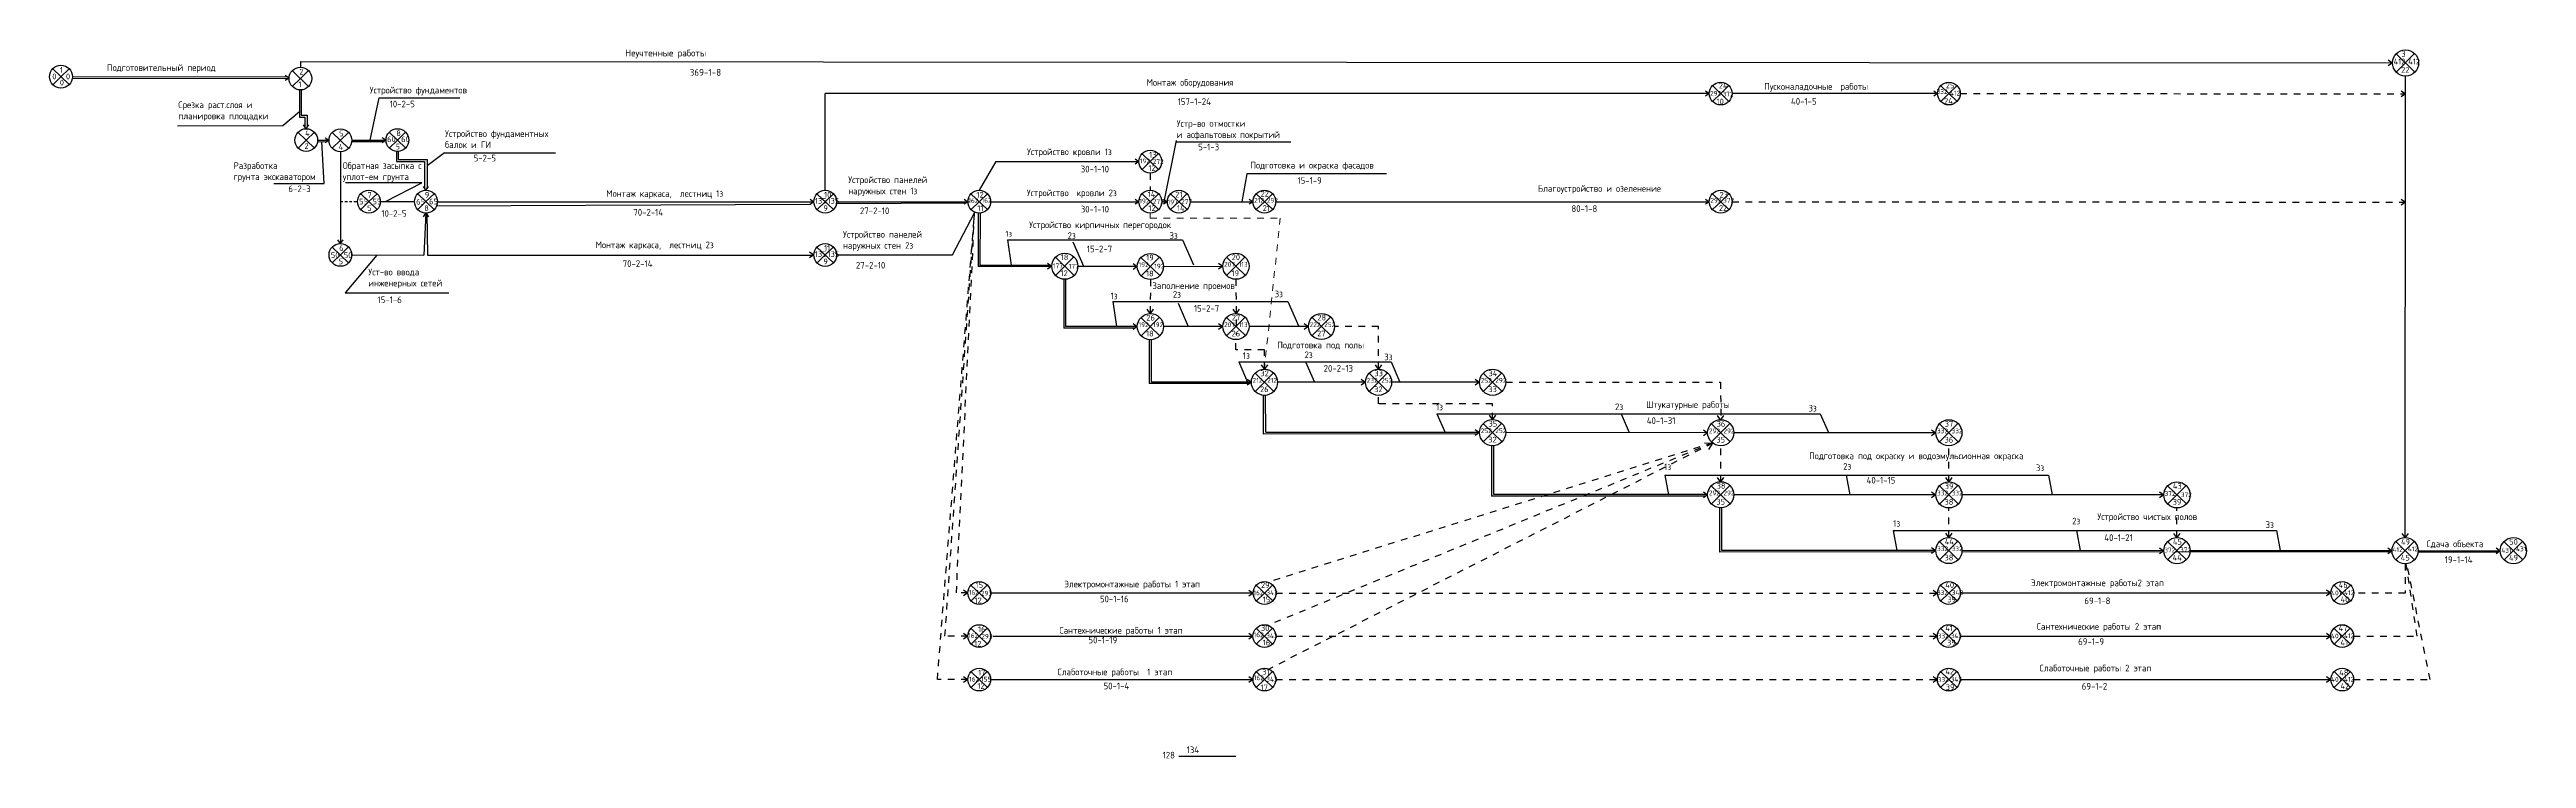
# Model space of a CAD drawing. Header units: millimetres. Extents: x -782 to 10910, y 3841 to 9763.
# Drawn here: x 1962 to 2704, y 4672 to 4885 of the extents above; entities that cross this region are included whole.
import ezdxf

# ---------------------------------------------------------------- set-up
doc = ezdxf.new("R2010")
doc.units = ezdxf.units.MM
doc.linetypes.add('JIS_02_0.7', pattern=[1.35, 0.75, -0.6])
doc.linetypes.add('KL', pattern=[4, 2, -2])
doc.layers.add('A0-08', color=101, linetype='Continuous')
doc.styles.add('GOST-2.304_Type-B', font='GOST_Common.ttf')

msp = doc.modelspace()

# ---------------------------------------------------------------- linework, layer by layer
at = {"lineweight": 25}
for p, q in [((2668.121025, 4738.282199), (2668.220336, 4876.71341)), ((2194.399223, 4842.456709), (2194.407931, 4871.470255)), ((2295.990225, 4839.036764), (2299.770033, 4857.340989)), ((2299.542302, 4857.030891), (2334.012282, 4857.030891)), ((2049.051556, 4854.013041), (2049.051556, 4826.486091)), ((2080.213601, 4853.728344), (2075.021527, 4849.793758)), ((2245.567081, 4851.053844), (2240.568482, 4842.456709)), ((2073.489922, 4844.701314), (2050.616148, 4844.701314)), ((2062.578729, 4839.040852), (2073.489922, 4844.701314)), ((2061.021364, 4839.041253), (2071.281199, 4839.038613)), ((2074.701144, 4835.618668), (2074.018473, 4822.997604)), ((2074.972226, 4835.629428), (2075.195064, 4823.024636)), ((2232.523066, 4823.052638), (2239.203513, 4835.661187)), ((2243.988427, 4839.036764), (2288.446149, 4839.036764)), ((2295.286039, 4839.036764), (2296.996794, 4839.036764)), ((2303.837466, 4839.036764), (2322.681003, 4839.036764)), ((2329.520894, 4839.036764), (2459.478279, 4839.036764)), ((2060.018763, 4823.042138), (2050.443513, 4811.649254)), ((2075.195064, 4823.025964), (2190.979549, 4823.009542)), ((2197.819168, 4823.052638), (2232.523066, 4823.052638)), ((2050.443513, 4811.649254), (2081.516959, 4811.649254)), ((2292.219536, 4784.934731), (2292.189493, 4797.660423)), ((2313.630109, 4801.584493), (2295.823002, 4801.570569)), ((2339.279168, 4801.600944), (2321.473119, 4801.587454)), ((2356.378854, 4784.88388), (2330.022408, 4784.876238)), ((2390.570467, 4784.876526), (2364.221859, 4784.876569)), ((2326.462275, 4769.914469), (2326.432207, 4780.969497)), ((2458.977204, 4769.73184), (2398.42131, 4769.771003)), ((2527.376125, 4769.719945), (2466.820211, 4769.736222)), ((2394.860183, 4751.186217), (2394.83058, 4765.864434)), ((2463.258405, 4734.451811), (2463.228954, 4747.226403)), ((2527.375578, 4751.093809), (2466.819683, 4751.132972)), ((2595.774498, 4751.081914), (2535.218585, 4751.098191)), ((2595.773951, 4734.359403), (2535.218057, 4734.398566)), ((2664.172872, 4734.347508), (2603.616958, 4734.363785)), ((2671.997204, 4733.978713), (2696.091658, 4733.978713)), ((2672.015861, 4734.360784), (2696.621786, 4734.360784)), ((2534.717564, 4721.684144), (2645.830503, 4721.684144)), ((2534.685074, 4708.741595), (2645.798013, 4708.741595)), ((2534.702777, 4695.724544), (2645.815715, 4695.724544))]:
    msp.add_line(p, q, dxfattribs=at)
at = {"linetype": 'Continuous'}
for p, q in [((2036.833621, 4864.385363), (2038.355396, 4864.385363)), ((2037.334197, 4865.001183), (2039.111415, 4865.001368)), ((2038.355393, 4864.385535), (2038.399401, 4861.471596)), ((2039.111424, 4864.996729), (2039.118362, 4861.377796)), ((2459.478279, 4871.470255), (2194.407931, 4871.470255)), ((2527.877709, 4871.470255), (2466.318169, 4871.470255)), ((2527.877709, 4871.470255), (2466.318169, 4871.470255)), ((2042.211168, 4857.432986), (2045.631611, 4857.432986)), ((2044.227734, 4844.528136), (2043.442344, 4857.029937)), ((2052.470639, 4857.509784), (2062.731337, 4857.509784)), ((2052.470639, 4857.509784), (2062.731337, 4857.509784)), ((2065.871126, 4851.082683), (2074.263995, 4851.078806)), ((2066.371782, 4851.678029), (2075.020026, 4851.690001)), ((2074.263995, 4851.078806), (2074.308003, 4843.017676)), ((2075.020026, 4851.690001), (2075.026964, 4842.923876)), ((2245.567081, 4851.053844), (2288.446149, 4851.053844)), ((2078.120752, 4838.99056), (2190.97959, 4838.99056)), ((2078.120752, 4838.99056), (2190.97959, 4838.99056)), ((2197.819168, 4839.036764), (2237.53156, 4839.036764)), ((2197.819168, 4839.036764), (2237.148537, 4839.036764)), ((2287.078171, 4839.036764), (2288.446149, 4839.036764)), ((2295.629598, 4839.036764), (2296.997576, 4839.036764)), ((2321.313025, 4839.036764), (2322.681003, 4839.036764)), ((2458.110301, 4839.036764), (2459.478279, 4839.036764)), ((2052.471501, 4823.066146), (2074.018473, 4822.997604)), ((2240.793689, 4820.064359), (2261.814643, 4820.030739)), ((2295.822891, 4819.617731), (2313.577137, 4819.669467)), ((2262.216819, 4819.587317), (2240.280185, 4819.621428)), ((2287.979992, 4819.588054), (2270.173093, 4819.587812)), ((2287.356207, 4801.118623), (2265.979326, 4801.118415)), ((2287.979996, 4801.562057), (2266.460262, 4801.568684)), ((2321.633418, 4784.488839), (2291.500322, 4784.464897)), ((2322.088447, 4784.934826), (2292.219514, 4784.934731)), ((2390.040411, 4769.388932), (2325.7431, 4769.337846)), ((2390.487202, 4769.829356), (2326.462282, 4769.824248)), ((2458.438784, 4750.750901), (2394.141473, 4750.699815)), ((2458.885575, 4751.191325), (2394.860655, 4751.186217)), ((2526.837158, 4734.016494), (2462.539847, 4733.965409)), ((2527.283949, 4734.456919), (2463.259029, 4734.451811)), ((2595.236064, 4733.977331), (2535.189509, 4733.926245)), ((2663.634962, 4733.978713), (2599.337651, 4733.927627))]:
    msp.add_line(p, q, dxfattribs=at)
at = {"linetype": 'KL', "lineweight": 25}
for p, q in [((2534.7176, 4871.470255), (2668.208934, 4871.38043)), ((2291.866094, 4847.633899), (2291.866094, 4842.456709)), ((2228.028537, 4695.724544), (2239.2112, 4835.897686)), ((2230.30849, 4708.756536), (2239.2112, 4835.897686)), ((2233.728537, 4721.682144), (2239.2112, 4835.897686)), ((2466.318169, 4839.036764), (2668.187079, 4838.900929)), ((2291.901498, 4815.666602), (2291.867612, 4805.488729)), ((2317.551086, 4815.747971), (2317.596724, 4799.117315)), ((2317.551614, 4794.59078), (2317.551614, 4797.662978)), ((2360.266467, 4801.600934), (2347.12218, 4801.600934)), ((2360.266467, 4788.797935), (2360.266467, 4801.600934)), ((2326.067016, 4794.59078), (2317.551614, 4794.59078)), ((2326.067016, 4788.797935), (2326.067016, 4794.59078)), ((2398.421263, 4784.876509), (2462.86482, 4784.876509)), ((2462.86482, 4784.876509), (2462.898706, 4773.658782)), ((2360.300353, 4778.449028), (2360.300353, 4780.95507)), ((2394.48031, 4778.449028), (2360.300353, 4778.449028)), ((2394.465918, 4773.692362), (2394.48031, 4778.449028)), ((2460.468567, 4766.659512), (2327.147536, 4711.991704)), ((2460.468567, 4766.659512), (2327.180014, 4724.925669)), ((2460.468567, 4766.659512), (2327.436833, 4698.872768)), ((2462.898319, 4755.054478), (2462.898706, 4765.81577)), ((2531.29723, 4755.020751), (2531.297507, 4765.811716)), ((2531.278759, 4738.342777), (2531.297079, 4747.177739)), ((2599.6957, 4738.334813), (2599.695981, 4747.173685)), ((2668.094355, 4730.439279), (2668.094355, 4721.675559)), ((2671.710061, 4708.741595), (2668.423198, 4730.453091)), ((2675.587862, 4695.724544), (2668.614621, 4730.473944)), ((2237.14849, 4721.682144), (2233.72849, 4721.682144)), ((2329.503145, 4721.677506), (2527.845185, 4721.677506)), ((2329.535624, 4721.675559), (2527.877663, 4721.675559)), ((2668.094355, 4721.675559), (2652.670382, 4721.675559)), ((2237.14849, 4708.756536), (2230.30849, 4708.756536)), ((2329.503145, 4708.743542), (2527.845185, 4708.743542)), ((2652.637903, 4708.741595), (2671.710061, 4708.741595)), ((2237.14849, 4695.724544), (2228.02849, 4695.724544)), ((2329.520848, 4695.726491), (2527.862887, 4695.726491)), ((2652.655606, 4695.724544), (2675.587862, 4695.724544))]:
    msp.add_line(p, q, dxfattribs=at)
for p, q in [((2320.786713, 4847.375293), (2319.323452, 4839.036764)), ((2362.691789, 4847.375293), (2320.786713, 4847.375293))]:
    msp.add_line(p, q)
at = {"linetype": 'KL', "lineweight": 20}
for p, q in [((2291.866094, 4835.616819), (2291.866094, 4834.138771)), ((2291.866094, 4834.138771), (2330.828694, 4834.138771)), ((2330.828694, 4834.138771), (2326.067016, 4788.797935))]:
    msp.add_line(p, q, dxfattribs=at)
at = {"color": 0, "lineweight": 25}
msp.add_line((2300.417521, 4672.790374), (2317.516718, 4672.790374), dxfattribs=at)
at = {"layer": 'A0-08', "color": 0, "lineweight": 25}
for p, q in [((2037.069311, 4881.032219), (2037.068274, 4879.384259)), ((2037.079744, 4881.032213), (2664.284351, 4880.637391)), ((2665.396595, 4883.359373), (2671.037707, 4877.910457)), ((2665.415204, 4877.891323), (2670.95142, 4883.445962)), ((1962.803094, 4878.893177), (1967.722708, 4874.141178)), ((1962.819323, 4874.124491), (1965.262901, 4876.517177)), ((1965.262901, 4876.517177), (1967.706479, 4878.909864)), ((1968.655719, 4876.08728), (2033.417959, 4875.949899)), ((1968.682803, 4876.53444), (2033.077934, 4876.5106)), ((2033.648329, 4876.111206), (2032.527747, 4876.895846)), ((2033.648329, 4876.111206), (2032.527747, 4875.326566)), ((2034.608467, 4878.340313), (2039.528081, 4873.588314)), ((2034.624696, 4873.571627), (2037.068274, 4875.964314)), ((2036.833621, 4872.544369), (2036.833621, 4864.385363)), ((2037.068274, 4875.964314), (2039.511852, 4878.357)), ((2037.333423, 4872.461882), (2037.334198, 4864.996558)), ((2460.438417, 4873.846254), (2465.358031, 4869.094255)), ((2528.837848, 4873.846254), (2533.757461, 4869.094255)), ((2031.752502, 4861.839587), (2036.833621, 4866.113726)), ((2057.962135, 4857.509784), (2060.680852, 4870.159444)), ((2060.680852, 4870.159444), (2084.848275, 4870.159444)), ((2000.229441, 4861.779825), (2031.752502, 4861.839587)), ((2036.331914, 4859.867359), (2041.251528, 4855.11536)), ((2036.348143, 4855.098673), (2038.791721, 4857.49136)), ((2038.791721, 4860.911305), (2038.007081, 4862.031887)), ((2038.791721, 4860.911305), (2039.576361, 4862.031887)), ((2038.791721, 4857.49136), (2041.235299, 4859.884046)), ((2042.179252, 4857.021618), (2045.07132, 4857.040666)), ((2042.211168, 4857.432986), (2045.631611, 4857.432986)), ((2046.591749, 4859.808986), (2051.511363, 4855.056986)), ((2046.607978, 4855.040299), (2049.051556, 4857.432986)), ((2049.051556, 4857.432986), (2051.495134, 4859.825673)), ((2052.449114, 4857.042311), (2062.171046, 4857.08431)), ((2063.691475, 4859.885783), (2068.611089, 4855.133784)), ((2063.707703, 4855.117097), (2066.151282, 4857.509784)), ((2066.151282, 4857.509784), (2068.59486, 4859.90247)), ((2065.868749, 4854.094497), (2065.871126, 4851.082683)), ((2066.368551, 4854.012011), (2066.371759, 4851.69412)), ((2080.213601, 4853.728344), (2113.505499, 4853.728344)), ((2289.406287, 4853.429844), (2294.325901, 4848.677845)), ((2289.422516, 4848.661158), (2291.866094, 4851.053844)), ((2291.866094, 4851.053844), (2294.309672, 4853.446531)), ((2029.084034, 4844.528136), (2044.227734, 4844.528136)), ((2074.701144, 4842.458558), (2073.916504, 4843.57914)), ((2074.701144, 4842.458558), (2075.485784, 4843.57914)), ((2055.141612, 4841.418133), (2060.061226, 4836.666134)), ((2055.157841, 4836.649447), (2057.601419, 4839.042134)), ((2057.601419, 4839.042134), (2060.044997, 4841.43482)), ((2072.241337, 4841.414612), (2077.160951, 4836.662613)), ((2072.257566, 4836.645926), (2074.701144, 4839.038613)), ((2074.701144, 4839.038613), (2077.144723, 4841.431299)), ((2077.722979, 4837.816426), (2190.003465, 4838.30707)), ((2191.939416, 4841.412764), (2196.85903, 4836.660764)), ((2191.955645, 4836.644077), (2194.399223, 4839.036764)), ((2194.399223, 4839.036764), (2196.842801, 4841.429451)), ((2197.772686, 4838.474828), (2236.588246, 4838.644444)), ((2238.108675, 4841.412764), (2243.028289, 4836.660764)), ((2238.124903, 4836.644077), (2240.568482, 4839.036764)), ((2240.305075, 4835.627551), (2240.280132, 4819.587105)), ((2240.568482, 4839.036764), (2243.01206, 4841.429451)), ((2240.81858, 4835.627584), (2240.793633, 4820.029377)), ((2289.406287, 4841.412764), (2294.325901, 4836.660764)), ((2289.422516, 4836.644077), (2291.866094, 4839.036764)), ((2291.866094, 4839.036764), (2294.309672, 4841.429451)), ((2297.957714, 4841.412764), (2302.877328, 4836.660764)), ((2297.973943, 4836.644077), (2300.417521, 4839.036764)), ((2300.417521, 4839.036764), (2302.861099, 4841.429451)), ((2323.641142, 4841.412764), (2328.560755, 4836.660764)), ((2323.65737, 4836.644077), (2326.100949, 4839.036764)), ((2326.100949, 4839.036764), (2328.544527, 4841.429451)), ((2460.438417, 4841.412764), (2465.358031, 4836.660764)), ((2460.454646, 4836.644077), (2462.898224, 4839.036764)), ((2462.898224, 4839.036764), (2465.341802, 4841.429451)), ((2049.051556, 4826.486091), (2048.266916, 4827.606673)), ((2049.051556, 4826.486091), (2049.836196, 4827.606673)), ((2249.056411, 4827.574373), (2301.551537, 4827.590558)), ((2249.056411, 4827.574373), (2250.14652, 4820.030374)), ((2301.551537, 4827.590558), (2304.836386, 4820.045658)), ((2046.591749, 4825.442146), (2051.511363, 4820.690146)), ((2046.607978, 4820.673459), (2049.051556, 4823.066146)), ((2049.051556, 4823.066146), (2051.495134, 4825.458833)), ((2191.939416, 4825.428637), (2196.85903, 4820.676638)), ((2191.955645, 4820.659951), (2194.399223, 4823.052638)), ((2194.399223, 4823.052638), (2196.842801, 4825.445324)), ((2263.431882, 4822.393925), (2269.072994, 4816.945009)), ((2263.45049, 4816.925875), (2268.986706, 4822.480513)), ((2268.692238, 4827.017592), (2271.977087, 4819.472692)), ((2289.080941, 4822.312565), (2294.722054, 4816.86365)), ((2289.09955, 4816.844515), (2294.635766, 4822.399154)), ((2314.73053, 4822.393934), (2320.371642, 4816.945019)), ((2314.749138, 4816.925884), (2320.285354, 4822.480523)), ((2265.962558, 4815.817454), (2265.979326, 4801.118415)), ((2266.443891, 4815.785477), (2266.462761, 4801.568683)), ((2280.602902, 4809.107992), (2333.098029, 4809.124177)), ((2280.602902, 4809.107992), (2281.693012, 4801.563993)), ((2300.238729, 4808.551211), (2303.275378, 4801.576396)), ((2333.098029, 4809.124177), (2336.382877, 4801.579277)), ((2289.080941, 4804.29196), (2294.722054, 4798.843044)), ((2289.09955, 4798.82391), (2294.635766, 4804.378549)), ((2291.483594, 4797.796229), (2291.494186, 4784.464892)), ((2314.731058, 4804.308941), (2320.37217, 4798.860026)), ((2314.749667, 4798.840891), (2320.285883, 4804.39553)), ((2340.380118, 4804.325392), (2346.02123, 4798.876476)), ((2340.398727, 4798.857342), (2345.934943, 4804.411981)), ((2318.387704, 4790.962046), (2364.043859, 4790.976123)), ((2318.387704, 4790.962046), (2321.040654, 4784.868542)), ((2338.407231, 4790.968218), (2341.06018, 4784.874714)), ((2364.043859, 4790.976123), (2366.696808, 4784.882619)), ((2323.280346, 4787.601034), (2328.921458, 4782.152118)), ((2323.298955, 4782.132984), (2328.835171, 4787.687622)), ((2357.479797, 4787.601034), (2363.120909, 4782.152118)), ((2357.498406, 4782.132984), (2363.034622, 4787.687622)), ((2391.679201, 4787.600966), (2397.320313, 4782.152051)), ((2391.69781, 4782.132917), (2397.234025, 4787.687555)), ((2325.726307, 4781.105302), (2325.7431, 4769.337846)), ((2377.785498, 4775.393035), (2492.739557, 4775.40922)), ((2377.785498, 4775.393035), (2380.236565, 4769.76323)), ((2432.997774, 4775.400808), (2435.448841, 4769.771003)), ((2492.739557, 4775.40922), (2495.190624, 4769.779414)), ((2391.679248, 4772.495461), (2397.32036, 4767.046545)), ((2391.697857, 4767.027411), (2397.234073, 4772.58205)), ((2460.07815, 4772.461734), (2465.719262, 4767.012818)), ((2460.096759, 4766.993684), (2465.632975, 4772.548322)), ((2528.477052, 4772.457679), (2534.118164, 4767.008764)), ((2528.495661, 4766.989629), (2534.031876, 4772.544268)), ((2394.124681, 4766.00024), (2394.141473, 4750.699815)), ((2446.183872, 4757.031136), (2561.137931, 4757.047321)), ((2446.183872, 4757.031136), (2447.273751, 4751.120569)), ((2460.077621, 4753.85743), (2465.718734, 4748.408514)), ((2460.09623, 4748.38938), (2465.632446, 4753.944019)), ((2500.536786, 4757.038789), (2501.626666, 4751.128221)), ((2528.476523, 4753.823703), (2534.117635, 4748.374787)), ((2528.495132, 4748.355653), (2534.031348, 4753.910291)), ((2561.137931, 4757.047321), (2562.22781, 4751.136753)), ((2596.875425, 4753.819648), (2602.516537, 4748.370733)), ((2596.894034, 4748.351598), (2602.43025, 4753.906237)), ((2462.523054, 4747.362209), (2462.539847, 4733.965409)), ((2514.582245, 4740.402312), (2629.536304, 4740.418497)), ((2514.582245, 4740.402312), (2515.672355, 4734.386162)), ((2569.528795, 4740.410049), (2570.618904, 4734.393898)), ((2629.536304, 4740.418497), (2630.626414, 4734.402347)), ((2528.475995, 4737.123024), (2534.117107, 4731.674108)), ((2528.494604, 4731.654974), (2534.03082, 4737.209612)), ((2596.874897, 4737.089297), (2602.516009, 4731.640381)), ((2596.893506, 4731.621247), (2602.429722, 4737.175885)), ((2665.273799, 4737.085242), (2670.914911, 4731.636327)), ((2665.292408, 4731.617192), (2670.828624, 4737.171831)), ((2697.730495, 4737.085242), (2703.371607, 4731.636327)), ((2697.749104, 4731.617192), (2703.28532, 4737.171831)), ((2238.108628, 4724.058144), (2243.028242, 4719.306145)), ((2240.568435, 4721.682144), (2243.012013, 4724.074831)), ((2323.655872, 4724.051559), (2328.575485, 4719.299559)), ((2326.115678, 4721.675559), (2328.559257, 4724.068246)), ((2528.837801, 4724.051559), (2533.757415, 4719.299559)), ((2531.297608, 4721.675559), (2533.741186, 4724.068246)), ((2646.79063, 4724.051559), (2651.710244, 4719.299559)), ((2649.250437, 4721.675559), (2651.694015, 4724.068246)), ((2238.124857, 4719.289458), (2240.568435, 4721.682144)), ((2243.988378, 4721.685679), (2322.695749, 4721.685781)), ((2323.6721, 4719.282872), (2326.115678, 4721.675559)), ((2528.85403, 4719.282872), (2531.297608, 4721.675559)), ((2646.806859, 4719.282872), (2649.250437, 4721.675559)), ((2238.108628, 4711.132535), (2243.028242, 4706.380536)), ((2238.124857, 4706.363849), (2240.568435, 4708.756536)), ((2240.568435, 4708.756536), (2243.012013, 4711.149222)), ((2244.66644, 4708.778153), (2322.663255, 4708.741046)), ((2323.623393, 4711.117594), (2328.543007, 4706.365595)), ((2323.639621, 4706.348908), (2326.0832, 4708.741595)), ((2326.0832, 4708.741595), (2328.526778, 4711.134281)), ((2528.805322, 4711.117594), (2533.724936, 4706.365595)), ((2528.821551, 4706.348908), (2531.265129, 4708.741595)), ((2531.265129, 4708.741595), (2533.708707, 4711.134281)), ((2646.758151, 4711.117594), (2651.677765, 4706.365595)), ((2646.77438, 4706.348908), (2649.217958, 4708.741595)), ((2649.217958, 4708.741595), (2651.661536, 4711.134281)), ((2238.108628, 4698.100543), (2243.028242, 4693.348544)), ((2238.124857, 4693.331857), (2240.568435, 4695.724544)), ((2240.568435, 4695.724544), (2243.012013, 4698.11723)), ((2243.98838, 4695.724544), (2322.680957, 4695.724544)), ((2323.641095, 4698.100543), (2328.560709, 4693.348544)), ((2323.657324, 4693.331857), (2326.100902, 4695.724544)), ((2326.100902, 4695.724544), (2328.54448, 4698.11723)), ((2528.823025, 4698.100543), (2533.742638, 4693.348544)), ((2528.839253, 4693.331857), (2531.282831, 4695.724544)), ((2531.282831, 4695.724544), (2533.72641, 4698.11723)), ((2646.775854, 4698.100543), (2651.695467, 4693.348544)), ((2646.792082, 4693.331857), (2649.235661, 4695.724544)), ((2649.235661, 4695.724544), (2651.679239, 4698.11723))]:
    msp.add_line(p, q, dxfattribs=at)
at = {"layer": 'A0-08', "color": 0, "linetype": 'JIS_02_0.7', "lineweight": 25}
msp.add_line((2049.051556, 4839.040634), (2054.181474, 4839.03968), dxfattribs=at)
at = {"layer": 'A0-08', "color": 0, "lineweight": 25}
for points in [[(2663.010726, 4881.529193), (2664.29565, 4880.629479), (2663.010726, 4879.729766)], [(2458.357697, 4872.254895), (2459.478279, 4871.470255), (2458.357697, 4870.685615)], [(2460.454646, 4869.077568), (2462.898224, 4871.470255), (2465.341802, 4873.862941)], [(2526.757127, 4872.254895), (2527.877709, 4871.470255), (2526.757127, 4870.685615)], [(2528.854076, 4869.077568), (2531.297654, 4871.470255), (2533.741233, 4873.862941)], [(2666.92401, 4872.280143), (2668.208934, 4871.38043), (2666.92401, 4870.480717)], [(2044.511029, 4858.217626), (2045.631611, 4857.432986), (2044.511029, 4856.648346)], [(2061.610755, 4858.294424), (2062.731337, 4857.509784), (2061.610755, 4856.725144)], [(2287.325567, 4851.838484), (2288.446149, 4851.053844), (2287.325567, 4850.269204)], [(2073.916504, 4834.498086), (2074.701144, 4835.618668), (2075.485784, 4834.498086)], [(2073.916504, 4834.498086), (2074.701144, 4835.618668), (2075.485784, 4834.498086)], [(2189.859008, 4839.7752), (2190.97959, 4838.99056), (2189.859008, 4838.20592)], [(2236.027955, 4839.821404), (2237.148537, 4839.036764), (2236.027955, 4838.252124)], [(2287.325567, 4839.821404), (2288.446149, 4839.036764), (2287.325567, 4838.252124)], [(2295.876994, 4839.821404), (2296.997576, 4839.036764), (2295.876994, 4838.252124)], [(2321.560421, 4839.821404), (2322.681003, 4839.036764), (2321.560421, 4838.252124)], [(2458.357697, 4839.821404), (2459.478279, 4839.036764), (2458.357697, 4838.252124)], [(2666.902155, 4839.800642), (2668.187079, 4838.900929), (2666.902155, 4838.001216)], [(2189.694354, 4823.952351), (2190.979278, 4823.052638), (2189.694354, 4822.152924)], [(2261.047443, 4820.567938), (2262.332367, 4819.668225), (2261.047443, 4818.768512)], [(2286.695068, 4820.487777), (2287.979992, 4819.588064), (2286.695068, 4818.688351)], [(2312.344656, 4820.569146), (2313.62958, 4819.669433), (2312.344656, 4818.76972)], [(2292.767371, 4806.773719), (2291.867658, 4805.488795), (2290.967945, 4806.773719)], [(2318.473973, 4806.758572), (2317.57426, 4805.473648), (2316.674547, 4806.758572)], [(2286.695072, 4802.46178), (2287.979996, 4801.562066), (2286.695072, 4800.662353)], [(2312.345185, 4802.484206), (2313.630109, 4801.584493), (2312.345185, 4800.68478)], [(2337.994245, 4802.500657), (2339.279168, 4801.600944), (2337.994245, 4800.701231)], [(2326.966776, 4790.082792), (2326.067063, 4788.797869), (2325.167349, 4790.082792)], [(2361.166227, 4790.082792), (2360.266514, 4788.797869), (2359.3668, 4790.082792)], [(2320.894476, 4785.770853), (2322.1794, 4784.87114), (2320.894476, 4783.971427)], [(2355.093927, 4785.770853), (2356.378851, 4784.87114), (2355.093927, 4783.971427)], [(2389.293331, 4785.770786), (2390.578255, 4784.871073), (2389.293331, 4783.971359)], [(2389.293378, 4770.66528), (2390.578302, 4769.765567), (2389.293378, 4768.865854)], [(2395.365678, 4774.97722), (2394.465965, 4773.692296), (2393.566251, 4774.97722)], [(2457.69228, 4770.631553), (2458.977204, 4769.73184), (2457.69228, 4768.832127)], [(2463.76458, 4774.943492), (2462.864867, 4773.658569), (2461.965153, 4774.943492)], [(2526.091182, 4770.627499), (2527.376106, 4769.727786), (2526.091182, 4768.828072)], [(2458.062742, 4766.690996), (2460.468567, 4766.659512), (2459.201833, 4764.76266)], [(2463.764051, 4756.339189), (2462.864338, 4755.054265), (2461.964625, 4756.339189)], [(2532.162953, 4756.305461), (2531.26324, 4755.020538), (2530.363527, 4756.305461)], [(2457.691752, 4752.027249), (2458.976676, 4751.127536), (2457.691752, 4750.227823)], [(2526.090654, 4751.993522), (2527.375578, 4751.093809), (2526.090654, 4750.194096)], [(2594.489556, 4751.989468), (2595.77448, 4751.089755), (2594.489556, 4750.190041)], [(2532.162425, 4739.604782), (2531.262712, 4738.319859), (2530.362998, 4739.604782)], [(2600.561327, 4739.571055), (2599.661614, 4738.286131), (2598.7619, 4739.571055)], [(2668.960229, 4739.567001), (2668.060516, 4738.282077), (2667.160802, 4739.567001)], [(2526.090125, 4735.292843), (2527.375049, 4734.39313), (2526.090125, 4733.493417)], [(2594.489027, 4735.259116), (2595.773951, 4734.359403), (2594.489027, 4733.459689)], [(2662.887929, 4735.255062), (2664.172853, 4734.355348), (2662.887929, 4733.455635)], [(2695.344625, 4735.255062), (2696.629549, 4734.355348), (2695.344625, 4733.455635)], [(2235.863566, 4722.581858), (2237.14849, 4721.682144), (2235.863566, 4720.782431)], [(2321.41081, 4722.575272), (2322.695733, 4721.675559), (2321.41081, 4720.775846)], [(2526.56026, 4722.575272), (2527.845184, 4721.675559), (2526.56026, 4720.775846)], [(2644.545579, 4722.583857), (2645.830503, 4721.684144), (2644.545579, 4720.784431)], [(2235.863566, 4709.656249), (2237.14849, 4708.756536), (2235.863566, 4707.856822)], [(2321.378331, 4709.640759), (2322.663255, 4708.741046), (2321.378331, 4707.841332)], [(2526.56026, 4709.641308), (2527.845184, 4708.741595), (2526.56026, 4707.841881)], [(2644.513089, 4709.641308), (2645.798013, 4708.741595), (2644.513089, 4707.841881)], [(2235.863566, 4696.624257), (2237.14849, 4695.724544), (2235.863566, 4694.82483)], [(2321.396033, 4696.624257), (2322.680957, 4695.724544), (2321.396033, 4694.82483)], [(2526.577963, 4696.624257), (2527.862886, 4695.724544), (2526.577963, 4694.82483)], [(2644.530792, 4696.624257), (2645.815715, 4695.724544), (2644.530792, 4694.82483)]]:
    msp.add_lwpolyline(points, dxfattribs=at)
for centre, radius in [((1965.262901, 4876.517177), 3.419945), ((2037.068274, 4875.964314), 3.419945), ((2668.217151, 4880.634915), 3.921506), ((2462.898224, 4871.470255), 3.419945), ((2531.297654, 4871.470255), 3.419945), ((2038.791721, 4857.49136), 3.419945), ((2049.051556, 4857.432986), 3.419945), ((2066.151282, 4857.509784), 3.419945), ((2291.866094, 4851.053844), 3.419945), ((2057.601419, 4839.042134), 3.419945), ((2074.701144, 4839.038613), 3.419945), ((2194.399223, 4839.036764), 3.419945), ((2240.568482, 4839.036764), 3.419945), ((2291.866094, 4839.036764), 3.419945), ((2300.417521, 4839.036764), 3.419945), ((2326.100949, 4839.036764), 3.419945), ((2462.898224, 4839.036764), 3.419945), ((2049.051556, 4823.066146), 3.419945), ((2194.399223, 4823.052638), 3.419945), ((2266.252438, 4819.669467), 3.921506), ((2291.901498, 4819.588108), 3.921506), ((2317.551086, 4819.669477), 3.921506), ((2291.901498, 4801.567502), 3.921506), ((2317.551614, 4801.584483), 3.921506), ((2343.200674, 4801.600934), 3.921506), ((2326.100902, 4784.876576), 3.921506), ((2360.300353, 4784.876576), 3.921506), ((2394.499757, 4784.876509), 3.921506), ((2394.499804, 4769.771003), 3.921506), ((2462.898706, 4769.737276), 3.921506), ((2531.297608, 4769.733222), 3.921506), ((2462.898177, 4751.132972), 3.921506), ((2531.297079, 4751.099245), 3.921506), ((2599.695981, 4751.095191), 3.921506), ((2531.296551, 4734.398566), 3.921506), ((2599.695453, 4734.364839), 3.921506), ((2668.094355, 4734.360784), 3.921506), ((2700.551051, 4734.360784), 3.921506), ((2240.568435, 4721.682144), 3.419945), ((2326.115678, 4721.675559), 3.419945), ((2531.297608, 4721.675559), 3.419945), ((2649.250437, 4721.675559), 3.419945), ((2240.568435, 4708.756536), 3.419945), ((2326.0832, 4708.741595), 3.419945), ((2531.265129, 4708.741595), 3.419945), ((2649.217958, 4708.741595), 3.419945), ((2240.568435, 4695.724544), 3.419945), ((2326.100902, 4695.724544), 3.419945), ((2531.282831, 4695.724544), 3.419945), ((2649.235661, 4695.724544), 3.419945)]:
    msp.add_circle(centre, radius, dxfattribs=at)

# ---------------------------------------------------------------- texts
at = {"layer": 'A0-08', "color": 0, "lineweight": 25, "attachment_point": 1, "style": 'GOST-2.304_Type-B'}
for s, width, heights, insert, char_height in [('1', 2.49875162, [0], (1964.919139, 4879.43097), 1.709973), ('Подготовительный период', 43.01416096, [0], (1979.054301, 4880.249599), 2), ('Неучтенные работы', 71.87617414, [0], (2134.482333, 4884.650128), 2.06692933), ('412', 2.49875162, [0], (2664.654251, 4881.901908), 1.7099725), ('22', 2.49875162, [0], (2666.909564, 4879.394852), 1.7099725), ('3', 1.8130959, [0], (2666.982844, 4884.163897), 1.709973), ('412', 2.5, [0], (2669.021415, 4881.901908), 1.7099725), ('0', 2.49875162, [0], (1962.666627, 4877.451904), 1.709973), ('0', 2.49875162, [0], (1964.919139, 4875.59435), 1.709973), ('0', 2.49875162, [0], (1966.763081, 4877.451904), 1.709973), ('1', 2.49875162, [0], (2036.446108, 4875.041486), 1.709973), ('2', 2.49875162, [0], (2036.724512, 4878.878106), 1.709973), ('Устройство фундаментов ', 45.23679121, [0], (2057.828374, 4873.481011), 2), ('369-1-8', 2.49875162, [0], (2153.777798, 4878.834875), 2.0669293), ('Монтаж оборудования', 49.14407474, [0], (2290.786876, 4875.795287), 2), ('292', 2.49875162, [0], (2459.694455, 4872.207429), 1.425), ('24', 2.49875162, [0], (2462.326797, 4874.687486), 1.7099725), ('372', 2.49875162, [0], (2463.42982, 4871.99078), 1.425), ('Пусконаладочные  работы', 54.99662719, [0], (2475.906826, 4874.58499), 2), ('332', 2.5, [0], (2527.610767, 4872.776877), 1.425), ('25', 2.49875162, [0], (2530.376418, 4874.763786), 1.7099725), ('412', 2.5, [0], (2531.624332, 4872.288182), 1.425), ('Срезка раст.слоя и\\Pпланировка площадки', 55.30931867, [0], (2000.464745, 4869.083378), 2), ('10-2-5', 2.5, [0], (2063.811825, 4869.3142), 2), ('157-1-24', 2.78595096, [0], (2300.078437, 4870.044864), 2), ('10', 2.49875162, [0], (2461.673126, 4869.93147), 1.7099725), ('40-1-5', 2.5, [0], (2483.959759, 4870.135278), 2), ('24', 2.49875162, [0], (2529.886441, 4870.088432), 1.7099725), ('4', 2.49875162, [0], (2038.447959, 4860.405152), 1.709973), ('5', 2.49875162, [0], (2048.707794, 4860.346778), 1.709973), ('60', 2.49875162, [0], (2063.044076, 4858.614728), 1.7099725), ('8', 2.49875162, [0], (2065.807519, 4860.423576), 1.709973), ('60', 2.49875162, [0], (2067.257111, 4858.614728), 1.7099725), ('Устройство фундаментных балок и ГИ', 32.70911594, [23.017347], (2080.418418, 4860.449414), 2), ('Устр-во отмостки \\Pи асфальтовых покрытий', 152.47651879, [0], (2299.770033, 4863.47288), 2), ('Разработка \\Pгрунта экскаватором', 45.23679121, [0], (2017.003287, 4850.85375), 2), ('2', 2.49875162, [0], (2038.275106, 4856.568532), 1.709973), ('4', 2.49875162, [0], (2048.533771, 4856.358016), 1.709973), ('Обратная засыпка с \\Pуплот-ем грунта', 42.08035445, [0], (2049.737223, 4850.832514), 2), ('5', 2.49875162, [0], (2065.603966, 4856.428324), 1.709973), ('5-2-5', 2.5, [0], (2088.999852, 4853.096057), 2), ('Устройство кровли 1з', 64.40717854, [0], (2254.897273, 4854.991533), 2), ('30-1-10', 1.99557045, [0], (2271.028613, 4849.805735), 2), ('192', 2.49875162, [0], (2288.722976, 4851.956074), 1.425), ('12', 2.49875162, [0], (2291.318778, 4849.972385), 1.7099725), ('13', 2.49875162, [0], (2291.522332, 4853.967637), 1.7099725), ('272', 3.00239732, [0], (2292.616008, 4851.78814), 1.425), ('5-1-3', 2.5, [0], (2306.231599, 4856.442183), 2), ('Подготовка и окраска фасадов', 152.47651879, [0], (2321.867815, 4850.971379), 2), ('6-2-3', 2.5, [0], (2033.480343, 4843.895849), 2), ('9', 2.49875162, [0], (2074.357382, 4841.952405), 1.709973), ('Монтаж каркаса,  лестниц 1з', 112.02133955, [0], (2128.770407, 4842.475537), 2), ('10', 2.49875162, [0], (2194.055461, 4841.950557), 1.7099725), ('Устройство панелей наружных стен 1з', 29.68089405, [0], (2201.316141, 4846.590757), 2), ('12', 2.49875162, [0], (2239.751263, 4841.950557), 1.7099725), ('Устройство  кровли 2з', 64.40717854, [0], (2254.83537, 4842.686834), 2), ('14', 2.49875162, [0], (2291.085502, 4842.118257), 1.7099725), ('21', 2.49875162, [0], (2299.355174, 4842.024073), 1.7099725), ('22', 2.49875162, [0], (2324.920647, 4842.246579), 1.7099725), ('15-1-9', 2.80800115, [0], (2336.003503, 4846.381176), 2), ('Благоустройство и озеленение', 152.47651879, [0], (2408.075122, 4843.990793), 2), ('23', 2.49875162, [0], (2462.554462, 4841.950557), 1.7099725), ('55', 2.49875162, [0], (2054.685715, 4839.941833), 1.7099725), ('5', 2.49875162, [0], (2057.083634, 4837.967164), 1.709973), ('7', 2.49875162, [0], (2057.145166, 4841.909527), 1.709973), ('55', 2.49875162, [0], (2058.677928, 4839.940776), 1.7099725), ('10-2-5', 2.5, [0], (2061.322029, 4836.49663), 2), ('65', 2.49875162, [0], (2071.781852, 4839.871116), 1.7099725), ('8', 2.49875162, [0], (2074.183359, 4837.963643), 1.709973), ('65', 2.49875162, [0], (2075.627837, 4839.946006), 1.7099725), ('70-2-14', 2.5, [0], (2136.873436, 4836.841254), 2), ('135', 2.49875162, [0], (2191.292017, 4840.141709), 1.7099725), ('9', 2.49875162, [0], (2193.851907, 4837.955305), 1.709973), ('135', 3.00239732, [0], (2195.100621, 4840.141709), 1.7099725), ('27-2-10', 1.8130959, [0], (2204.824251, 4837.296335), 2), ('162', 2.49875162, [0], (2237.309849, 4840.074712), 1.425), ('11', 2.49875162, [0], (2240.021166, 4837.955305), 1.7099725), ('162', 3.00239732, [0], (2241.26988, 4840.141709), 1.425), ('30-1-10', 1.99557045, [0], (2271.028613, 4837.788655), 2), ('192', 2.49875162, [0], (2288.568945, 4839.944967), 1.425), ('12', 2.49875162, [0], (2291.318778, 4837.955305), 1.7099725), ('272', 3.00239732, [0], (2292.625336, 4839.780193), 1.425), ('197', 2.49875162, [0], (2297.053656, 4839.653561), 1.425), ('14', 2.49875162, [0], (2299.870205, 4837.955305), 1.7099725), ('277', 3.00239732, [0], (2301.118919, 4839.723555), 1.425), ('212', 2.49875162, [0], (2322.993743, 4840.141709), 1.425), ('21', 2.49875162, [0], (2325.553633, 4837.955305), 1.7099725), ('292', 3.00239732, [0], (2326.802347, 4840.141709), 1.425), ('80-1-8', 2.5, [0], (2418.130583, 4837.95019), 2), ('292', 2.49875162, [0], (2459.791018, 4840.141709), 1.425), ('22', 2.49875162, [0], (2462.350908, 4837.955305), 1.7099725), ('372', 3.00239732, [0], (2463.599622, 4840.141709), 1.425), ('Устройство панелей наружных стен 2з', 29.68089405, [0], (2199.733806, 4830.235935), 2), ('1з', 10.51308256, [1.940502], (2248.411706, 4830.229093), 1.7099725), ('Устройство кирпичных перегородок', 52.26142591, [0], (2255.554776, 4833.093073), 2), ('2з', 10.51308256, [1.940502], (2267.084134, 4829.858394), 2), ('3з', 10.51308256, [1.940502], (2297.611427, 4829.862361), 2), ('50', 2.49875162, [0], (2046.186222, 4823.845667), 1.7099725), ('5', 2.49875162, [0], (2048.533771, 4821.991176), 1.709973), ('6', 2.49875162, [0], (2048.707794, 4825.979938), 1.709973), ('Монтаж каркаса,  лестниц 2з', 112.02133955, [0], (2125.579464, 4827.079733), 2), ('70-2-14', 2.5, [0], (2133.682493, 4821.44545), 2), ('135', 2.49875162, [0], (2191.292017, 4824.157582), 1.7099725), ('9', 2.49875162, [0], (2193.851907, 4821.971178), 1.709973), ('11', 2.49875162, [0], (2194.055461, 4825.96643), 1.7099725), ('135', 3.00239732, [0], (2195.100621, 4824.157582), 1.7099725), ('27-2-10', 1.49997592, [0], (2203.616589, 4820.975496), 2), ('177', 2.49875162, [0], (2262.651784, 4820.505477), 1.425), ('18', 1.8130959, [0], (2265.01813, 4823.198448), 1.7099725), ('177', 2.5, [0], (2267.401774, 4820.373657), 1.425), ('15-2-7', 1.99557045, [0], (2272.851601, 4825.871737), 2), ('192', 2.49875162, [0], (2288.338597, 4820.855101), 1.425), ('19', 2.49875162, [0], (2290.66719, 4823.117089), 1.7099725), ('192', 2.5, [0], (2293.058153, 4820.426829), 1.425), ('207', 2.49875162, [0], (2313.988185, 4820.93647), 1.425), ('20', 2.49875162, [0], (2316.28241, 4823.231655), 1.7099725), ('113', 2.5, [0], (2318.355349, 4820.93647), 1.425), ('Уст-во ввода \\Pинженерных сетей', 42.08035445, [0], (2057.421324, 4818.938521), 2), ('12', 2.49875162, [0], (2264.94485, 4818.429403), 1.7099725), ('18', 2.49875162, [0], (2290.59391, 4818.348044), 1.7099725), ('Заполнение проемов', 52.26142591, [0], (2292.501189, 4814.841895), 2), ('2з', 10.51308256, [1.940502], (2298.630625, 4812.241895), 2), ('19', 2.49875162, [0], (2316.243498, 4818.429413), 1.7099725), ('3з', 10.51308256, [1.940502], (2329.157919, 4812.360077), 2), ('15-1-6', 2.5, [0], (2060.180381, 4810.604996), 2), ('1з', 10.51308256, [1.940502], (2279.958197, 4811.762711), 2), ('26', 1.8130959, [0], (2290.66719, 4805.096484), 1.7099725), ('15-2-7', 1.99557045, [0], (2304.950606, 4808.016441), 2), ('27', 2.49875162, [0], (2316.317307, 4805.113465), 1.7099725), ('28', 2.49875162, [0], (2341.966367, 4805.129916), 1.7099725), ('192', 2.49875162, [0], (2288.338597, 4802.834495), 1.425), ('18', 2.49875162, [0], (2290.59391, 4800.327439), 1.7099725), ('192', 2.5, [0], (2292.705761, 4802.834495), 1.425), ('207', 2.49875162, [0], (2313.988713, 4802.851476), 1.425), ('26', 2.49875162, [0], (2316.244027, 4800.34442), 1.7099725), ('113', 2.5, [0], (2318.355878, 4802.851476), 1.425), ('222', 2.49875162, [0], (2339.637773, 4802.867927), 1.425), ('27', 2.49875162, [0], (2341.893087, 4800.360871), 1.7099725), ('252', 2.5, [0], (2344.004938, 4802.867927), 1.425), ('1з', 10.51308256, [1.940502], (2319.624938, 4793.855321), 2), ('Подготовка под полы', 52.26142591, [0], (2329.945489, 4797.037945), 2), ('2з', 10.51308256, [1.940502], (2338.126532, 4794.122188), 2), ('20-2-13', 1.99557045, [0], (2343.843113, 4790.039606), 2), ('3з', 10.51308256, [1.940502], (2361.98477, 4793.488589), 2), ('212', 2.49875162, [0], (2322.538001, 4786.143569), 1.425), ('26', 2.49875162, [0], (2324.793315, 4783.636512), 1.7099725), ('32', 1.8130959, [0], (2324.866595, 4788.405557), 1.7099725), ('212', 2.5, [0], (2326.905166, 4786.143569), 1.425), ('232', 2.49875162, [0], (2356.737452, 4786.143569), 1.425), ('32', 2.49875162, [0], (2358.992766, 4783.636512), 1.7099725), ('33', 1.8130959, [0], (2359.066045, 4788.405557), 1.7099725), ('252', 2.5, [0], (2361.104616, 4786.143569), 1.425), ('252', 2.49875162, [0], (2390.936856, 4786.143502), 1.425), ('33', 2.49875162, [0], (2393.192169, 4783.636445), 1.7099725), ('34', 1.8130959, [0], (2393.265449, 4788.40549), 1.7099725), ('292', 2.5, [0], (2395.30402, 4786.143502), 1.425), ('1з', 10.51308256, [1.940502], (2377.540027, 4778.467358), 2), ('2з', 10.51308256, [1.940502], (2431.203322, 4778.516753), 2), ('Штукатурные работы', 52.26142591, [0], (2440.52123, 4779.198137), 2), ('3з', 10.51308256, [1.940502], (2489.198681, 4778.100626), 2), ('252', 2.49875162, [0], (2390.936903, 4771.037996), 1.425), ('32', 2.49875162, [0], (2393.192217, 4768.53094), 1.7099725), ('35', 1.8130959, [0], (2393.265496, 4773.299984), 1.7099725), ('252', 2.5, [0], (2395.304067, 4771.037996), 1.425), ('40-1-31', 1.63376998, [0], (2440.720705, 4774.361651), 2), ('292', 2.49875162, [0], (2459.335805, 4771.004269), 1.425), ('35', 2.49875162, [0], (2461.591119, 4768.497212), 1.7099725), ('36', 1.8130959, [0], (2461.664398, 4773.266257), 1.7099725), ('292', 2.5, [0], (2463.702969, 4771.004269), 1.425), ('332', 2.49875162, [0], (2527.734707, 4771.000215), 1.425), ('36', 2.49875162, [0], (2529.990021, 4768.493158), 1.7099725), ('37', 1.8130959, [0], (2530.0633, 4773.262203), 1.7099725), ('332', 2.5, [0], (2532.101871, 4771.000215), 1.425), ('1з', 10.51308256, [1.940502], (2445.947159, 4760.51696), 2), ('Подготовка под окраску и водоэмульсионная окраска', 70.16281827, [0], (2489.396459, 4763.811016), 2), ('2з', 10.51308256, [1.940502], (2499.610455, 4760.642165), 2), ('38', 1.8130959, [0], (2461.66387, 4754.661953), 1.7099725), ('40-1-15', 1.63376998, [0], (2506.630147, 4756.502578), 2), ('39', 1.8130959, [0], (2530.062772, 4754.628226), 1.7099725), ('3з', 10.51308256, [1.940502], (2557.395429, 4760.215074), 2), ('43', 1.8130959, [0], (2598.461674, 4754.624172), 1.7099725), ('292', 2.49875162, [0], (2459.335277, 4752.399965), 1.425), ('35', 2.49875162, [0], (2461.59059, 4749.892909), 1.7099725), ('292', 2.5, [0], (2463.702441, 4752.399965), 1.425), ('332', 2.49875162, [0], (2527.734179, 4752.366238), 1.425), ('38', 2.49875162, [0], (2529.989492, 4749.859181), 1.7099725), ('332', 2.5, [0], (2532.101343, 4752.366238), 1.425), ('Устройство чистых полов', 52.26142591, [0], (2575.821982, 4745.56065), 2), ('372', 2.49875162, [0], (2595.940381, 4752.223761), 1.425), ('39', 2.49875162, [0], (2598.388394, 4749.855127), 1.7099725), ('372', 2.5, [0], (2600.830231, 4751.869464), 1.425), ('1з', 10.51308256, [1.940502], (2514.599963, 4743.537331), 2), ('2з', 10.51308256, [1.940502], (2568.263258, 4744.240713), 2), ('40-1-21', 1.63376998, [0], (2577.894419, 4739.280283), 2), ('3з', 10.51308256, [1.940502], (2626.258617, 4743.170599), 2), ('332', 2.49875162, [0], (2527.73365, 4735.665559), 1.425), ('38', 2.49875162, [0], (2529.988964, 4733.158502), 1.7099725), ('44', 1.8130959, [0], (2530.062244, 4737.927547), 1.7099725), ('332', 2.5, [0], (2532.100815, 4735.665559), 1.425), ('372', 2.49875162, [0], (2595.88061, 4735.273233), 1.425), ('44', 2.49875162, [0], (2598.387866, 4733.124775), 1.7099725), ('45', 1.8130959, [0], (2598.461145, 4737.89382), 1.7099725), ('372', 2.5, [0], (2600.596823, 4735.336887), 1.425), ('412', 2.49875162, [0], (2664.313337, 4735.401029), 1.425), ('45', 2.49875162, [0], (2666.786768, 4733.120721), 1.7099725), ('49', 1.8130959, [0], (2666.860047, 4737.889766), 1.7099725), ('412', 2.5, [0], (2668.898618, 4735.627777), 1.425), ('Сдача объекта', 80.36652912, [0], (2674.479538, 4737.423116), 2), ('19-1-14', 2.5, [0], (2679.983166, 4732.675173), 2), ('431', 2.49875162, [0], (2696.932614, 4735.215543), 1.425), ('49', 2.49875162, [0], (2699.243464, 4733.120721), 1.7099725), ('50', 1.8130959, [0], (2699.316743, 4737.889766), 1.7099725), ('431', 2.5, [0], (2701.355314, 4735.627777), 1.425), ('15', 2.49875162, [0], (2239.504099, 4724.932254), 1.7099725), ('Электромонтажные работы 1 этап', 80.36652912, [0], (2266.089434, 4725.351185), 2), ('29', 2.49875162, [0], (2325.051343, 4724.925669), 1.7099725), ('40', 2.49875162, [0], (2530.233272, 4724.925669), 1.7099725), ('Электромонтажные работы2 этап', 80.36652912, [0], (2555.92719, 4725.728586), 2), ('46', 2.49875162, [0], (2648.186101, 4724.925669), 1.7099725), ('162', 2.49875162, [0], (2237.43294, 4722.568603), 1.425), ('12', 2.49875162, [0], (2239.169108, 4720.31196), 1.7099725), ('293', 3.09909926, [0], (2241.088677, 4722.335072), 1.425), ('50-1-16', 2.5, [0], (2276.772308, 4720.89045), 2), ('162', 2.49875162, [0], (2322.779503, 4722.427862), 1.425), ('15', 2.49875162, [0], (2325.597893, 4720.600589), 1.7099725), ('343', 3.09909926, [0], (2326.661686, 4722.489573), 1.425), ('332', 2.49875162, [0], (2527.729919, 4722.520835), 1.425), ('39', 2.49875162, [0], (2530.779823, 4720.600589), 1.7099725), ('343', 3.09909926, [0], (2532.165404, 4722.525282), 1.425), ('69-1-8', 2.5, [0], (2571.940045, 4720.336672), 2), ('401', 2.49875162, [0], (2645.909338, 4722.405686), 1.425), ('40', 2.49875162, [0], (2648.732652, 4720.600589), 1.7099725), ('412', 3.09909926, [0], (2649.796445, 4722.489573), 1.425), ('162', 2.49875162, [0], (2237.26469, 4709.640444), 1.425), ('16', 2.49875162, [0], (2240.224673, 4711.670328), 1.7099725), ('293', 2.49875162, [0], (2241.211059, 4709.385776), 1.425), ('Сантехнические работы 1 этап', 64.1428666, [0], (2264.60765, 4711.490771), 2), ('50-1-19', 2.93449145, [0], (2273.339461, 4708.587207), 2), ('162', 2.49875162, [0], (2322.847133, 4709.847895), 1.425), ('30', 2.49875162, [0], (2325.018864, 4711.991704), 1.7099725), ('343', 3.09909926, [0], (2326.629208, 4709.555609), 1.425), ('332', 2.49875162, [0], (2527.93162, 4709.505623), 1.425), ('41', 2.49875162, [0], (2530.200793, 4711.991704), 1.7099725), ('343', 3.09909926, [1.799971], (2531.811137, 4709.555609), 1.425), ('Сантехнические работы 2 этап', 63.26941387, [0], (2557.624251, 4712.649429), 2), ('401', 2.49875162, [0], (2645.883318, 4709.500672), 1.425), ('47', 2.49875162, [0], (2648.153622, 4711.991704), 1.7099725), ('412', 3.09909926, [0], (2649.763966, 4709.555609), 1.425), ('12', 2.49875162, [0], (2239.094641, 4707.313436), 1.7099725), ('16', 2.49875162, [0], (2325.565415, 4707.666625), 1.7099725), ('39', 2.49875162, [0], (2530.747344, 4707.666625), 1.7099725), ('69-1-9', 2.5, [0], (2570.071795, 4708.128622), 2), ('41', 2.49875162, [0], (2648.700173, 4707.666625), 1.7099725), ('162', 2.49875162, [0], (2237.560616, 4696.538558), 1.425), ('12', 2.49875162, [0], (2240.05065, 4694.649574), 1.7099725), ('17', 2.49875162, [0], (2240.224673, 4698.638336), 1.7099725), ('155', 2.49875162, [0], (2241.114443, 4696.538558), 1.425), ('Слаботочные работы  1 этап', 37.0226036, [0], (2264.044875, 4699.022352), 2), ('50-1-4', 2.93449145, [0], (2277.862232, 4694.787764), 2), ('162', 2.49875162, [0], (2322.910195, 4696.955564), 1.425), ('17', 2.49875162, [0], (2324.939785, 4694.220296), 1.7099725), ('31', 2.49875162, [0], (2325.41168, 4698.872768), 1.7099725), ('343', 2.49875162, [0], (2326.64691, 4696.538558), 1.425), ('332', 2.49875162, [0], (2527.944749, 4696.468337), 1.425), ('42', 2.49875162, [0], (2530.250622, 4698.984999), 1.7099725), ('39', 2.49875162, [0], (2530.343494, 4694.29933), 1.7099725), ('343', 2.49875162, [0], (2531.828839, 4696.538558), 1.425), ('Слаботочные работы 2 этап', 39.89917952, [0], (2558.477391, 4700.166945), 2), ('69-1-2', 2.69457423, [0], (2571.131558, 4694.694983), 2), ('401', 2.49875162, [0], (2645.897611, 4696.468486), 1.425), ('48', 2.49875162, [0], (2648.334572, 4698.638336), 1.7099725), ('42', 2.49875162, [0], (2648.717875, 4694.649574), 1.7099725), ('412', 2.49875162, [0], (2649.781668, 4696.538558), 1.425)]:
    msp.add_mtext_dynamic_manual_height_columns(s, width=width, gutter_width=12.5, heights=heights, dxfattribs=dict(at, insert=insert, char_height=char_height))
at = {"layer": 'A0-08', "color": 0, "lineweight": 25, "width": 43.46957813, "attachment_point": 1, "style": 'GOST-2.304_Type-B'}
for s, insert, char_height in [('50', (2050.107401, 4823.903587), 1.8076525), ('128', (2295.553783, 4674.054863), 2), ('134', (2302.76378, 4675.651171), 2)]:
    msp.add_mtext(s, dxfattribs=dict(at, insert=insert, char_height=char_height))

doc.saveas('drawing.dxf')
